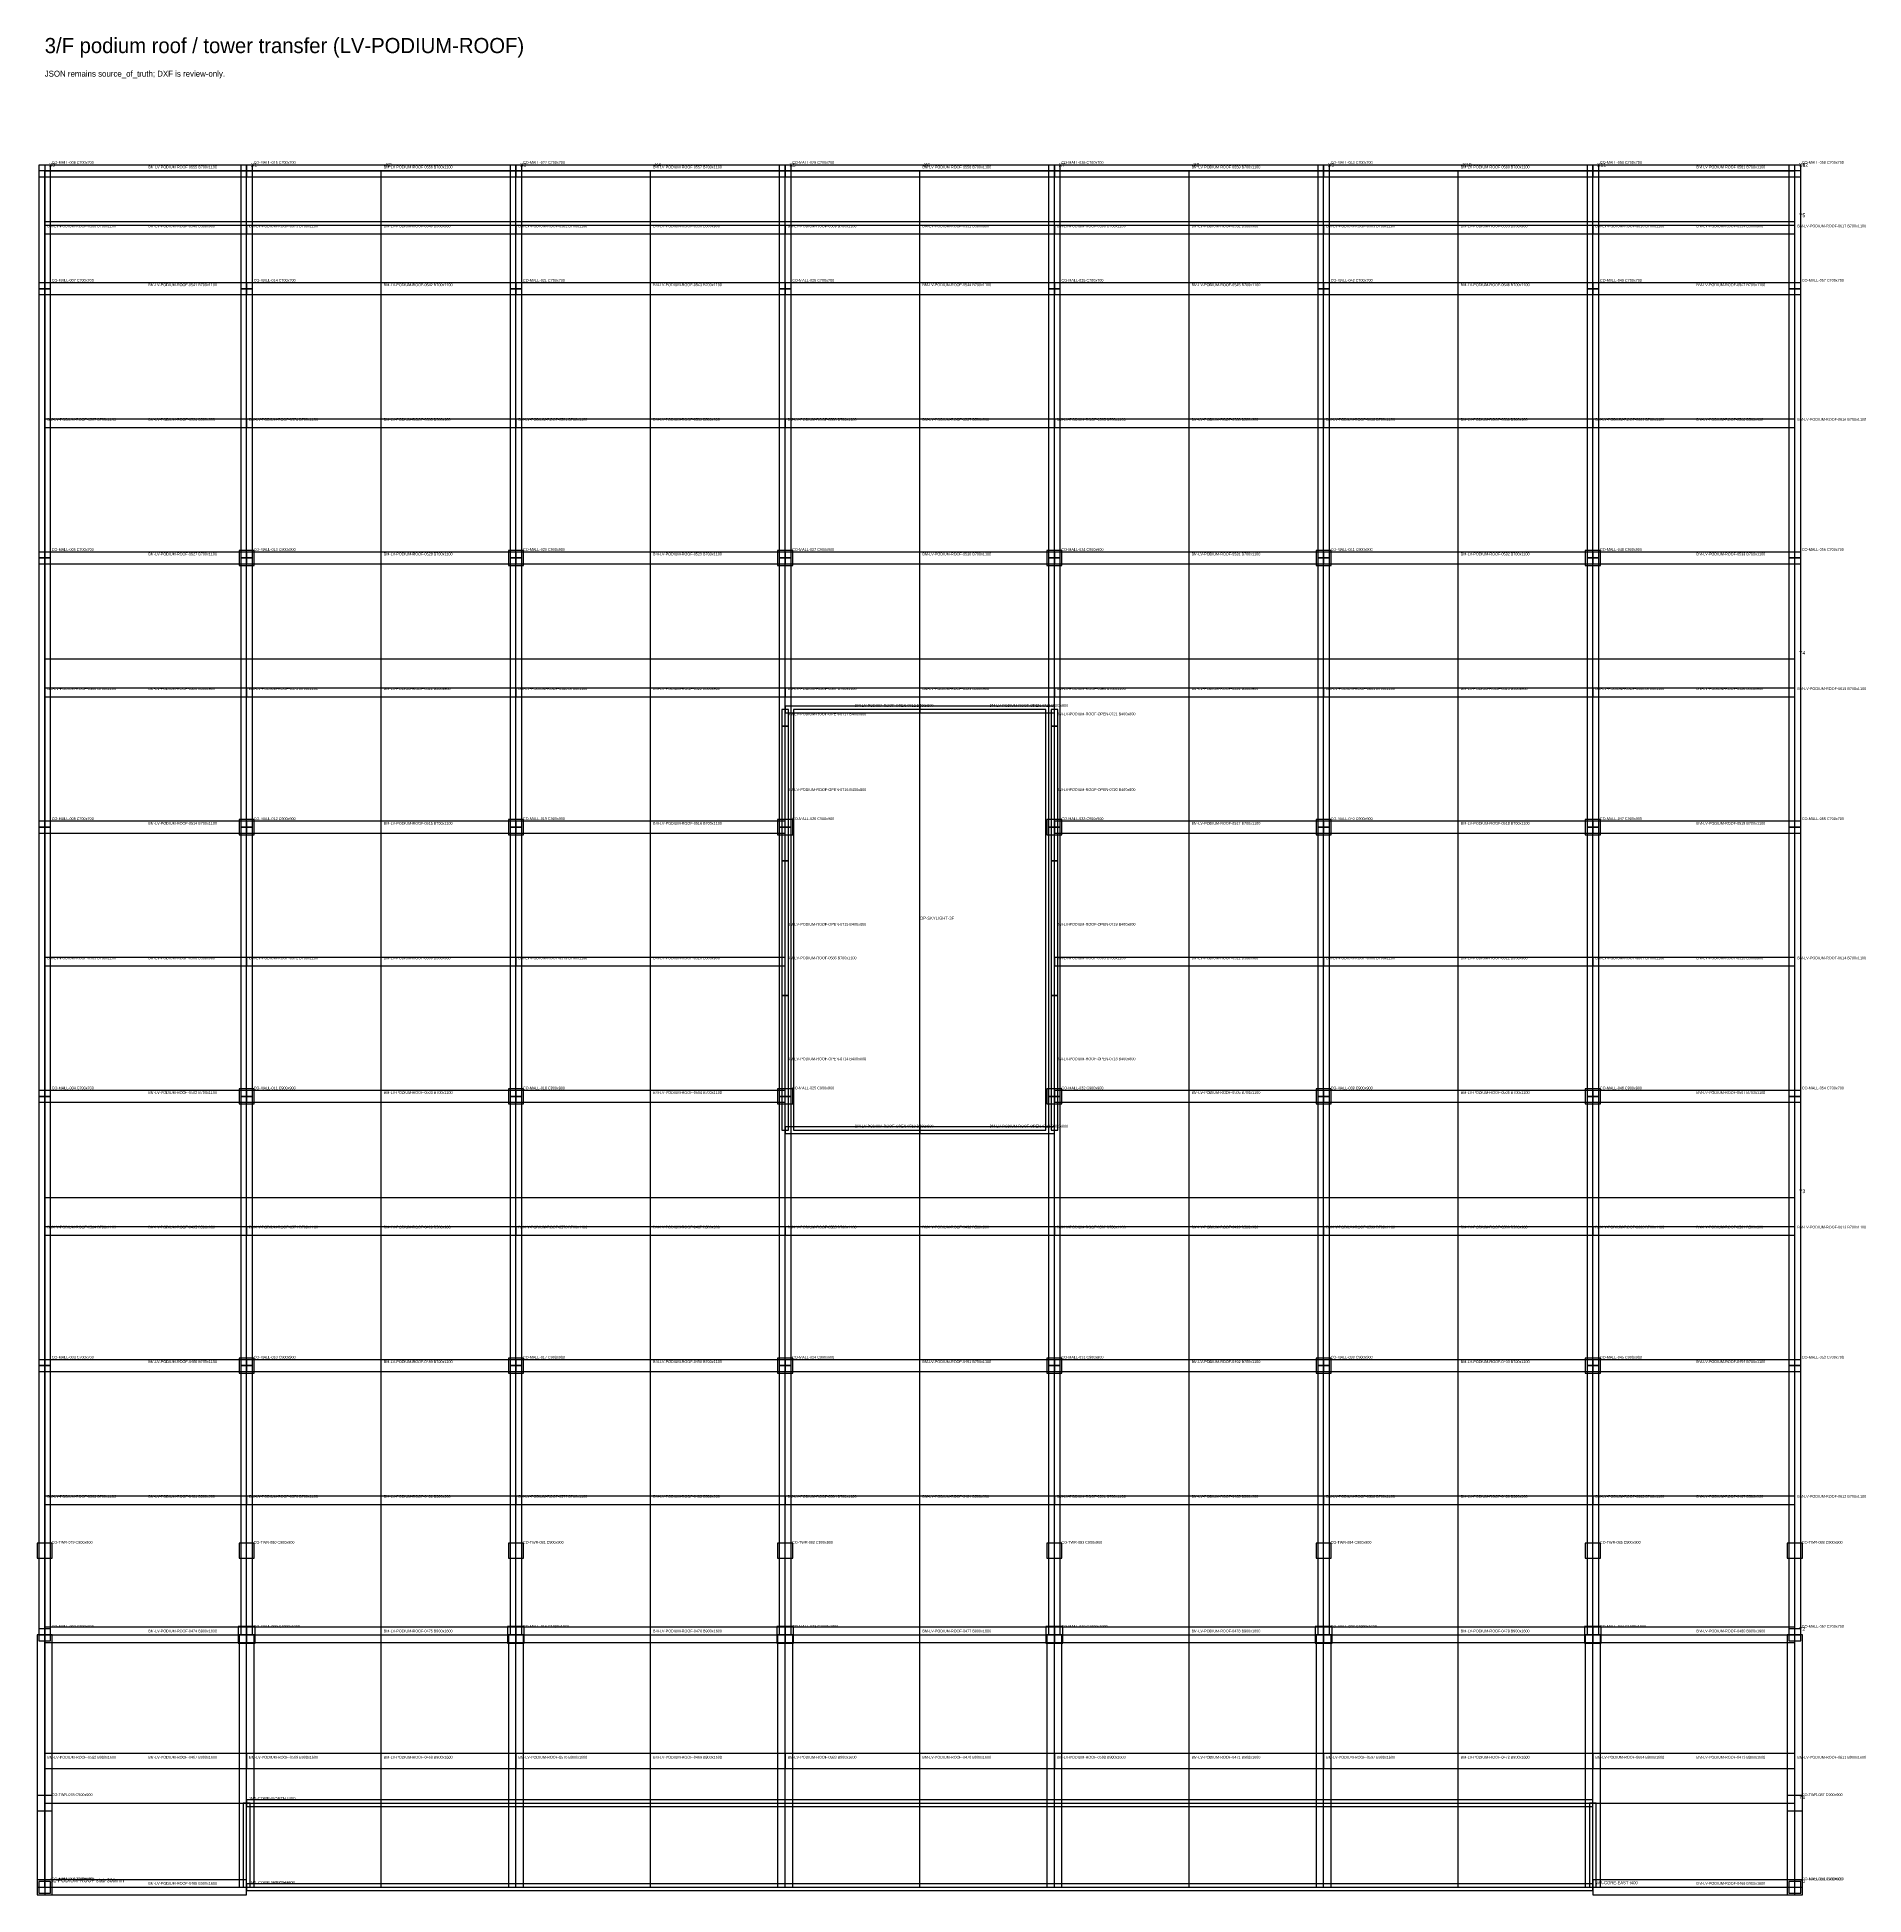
# Model space of a CAD drawing. Header units: millimetres. Extents: x -450 to 227101, y -254450 to 109948.
# Drawn here: x 118550 to 227101, y -127450 to -17052 of the extents above; entities that cross this region are included whole.
import ezdxf

# ---------------------------------------------------------------- set-up
doc = ezdxf.new("R2010")
doc.units = ezdxf.units.MM
for name, color, linetype in [('LV-PODIUM-ROOF_BEAM', 5, 'Continuous'), ('LV-PODIUM-ROOF_COLUMN', 1, 'Continuous'), ('LV-PODIUM-ROOF_GRID', 8, 'Continuous'), ('LV-PODIUM-ROOF_OPENING', 2, 'Continuous'), ('LV-PODIUM-ROOF_SLAB', 7, 'Continuous'), ('LV-PODIUM-ROOF_WALL', 3, 'Continuous'), ('TEXT', 7, 'Continuous')]:
    doc.layers.add(name, color=color, linetype=linetype)

msp = doc.modelspace()

# ---------------------------------------------------------------- linework, layer by layer
at = {"layer": 'LV-PODIUM-ROOF_BEAM'}
for points in [[(118650, -32000), (119350, -32000), (119350, -25000), (118650, -25000), (118650, -32000)], [(119000, -24650), (119000, -25350), (131000, -25350), (131000, -24650), (119000, -24650)], [(130650, -32000), (131350, -32000), (131350, -25000), (130650, -25000), (130650, -32000)], [(131000, -24650), (131000, -25350), (147000, -25350), (147000, -24650), (131000, -24650)], [(146650, -32000), (147350, -32000), (147350, -25000), (146650, -25000), (146650, -32000)], [(147000, -24650), (147000, -25350), (163000, -25350), (163000, -24650), (147000, -24650)], [(162650, -32000), (163350, -32000), (163350, -25000), (162650, -25000), (162650, -32000)], [(163000, -24650), (163000, -25350), (179000, -25350), (179000, -24650), (163000, -24650)], [(178650, -32000), (179350, -32000), (179350, -25000), (178650, -25000), (178650, -32000)], [(179000, -24650), (179000, -25350), (195000, -25350), (195000, -24650), (179000, -24650)], [(194650, -32000), (195350, -32000), (195350, -25000), (194650, -25000), (194650, -32000)], [(195000, -24650), (195000, -25350), (211000, -25350), (211000, -24650), (195000, -24650)], [(210650, -32000), (211350, -32000), (211350, -25000), (210650, -25000), (210650, -32000)], [(211000, -24650), (211000, -25350), (223000, -25350), (223000, -24650), (211000, -24650)], [(222650, -32000), (223350, -32000), (223350, -25000), (222650, -25000), (222650, -32000)], [(119000, -28250), (119000, -28750), (131000, -28750), (131000, -28250), (119000, -28250)], [(131000, -28250), (131000, -28750), (147000, -28750), (147000, -28250), (131000, -28250)], [(147000, -28250), (147000, -28750), (163000, -28750), (163000, -28250), (147000, -28250)], [(163000, -28250), (163000, -28750), (179000, -28750), (179000, -28250), (163000, -28250)], [(179000, -28250), (179000, -28750), (195000, -28750), (195000, -28250), (179000, -28250)], [(195000, -28250), (195000, -28750), (211000, -28750), (211000, -28250), (195000, -28250)], [(211000, -28250), (211000, -28750), (223000, -28750), (223000, -28250), (211000, -28250)], [(118650, -48000), (119350, -48000), (119350, -32000), (118650, -32000), (118650, -48000)], [(119000, -31650), (119000, -32350), (131000, -32350), (131000, -31650), (119000, -31650)], [(130650, -48000), (131350, -48000), (131350, -32000), (130650, -32000), (130650, -48000)], [(131000, -31650), (131000, -32350), (147000, -32350), (147000, -31650), (131000, -31650)], [(146650, -48000), (147350, -48000), (147350, -32000), (146650, -32000), (146650, -48000)], [(147000, -31650), (147000, -32350), (163000, -32350), (163000, -31650), (147000, -31650)], [(162650, -48000), (163350, -48000), (163350, -32000), (162650, -32000), (162650, -48000)], [(163000, -31650), (163000, -32350), (179000, -32350), (179000, -31650), (163000, -31650)], [(178650, -48000), (179350, -48000), (179350, -32000), (178650, -32000), (178650, -48000)], [(179000, -31650), (179000, -32350), (195000, -32350), (195000, -31650), (179000, -31650)], [(194650, -48000), (195350, -48000), (195350, -32000), (194650, -32000), (194650, -48000)], [(195000, -31650), (195000, -32350), (211000, -32350), (211000, -31650), (195000, -31650)], [(210650, -48000), (211350, -48000), (211350, -32000), (210650, -32000), (210650, -48000)], [(211000, -31650), (211000, -32350), (223000, -32350), (223000, -31650), (211000, -31650)], [(222650, -48000), (223350, -48000), (223350, -32000), (222650, -32000), (222650, -48000)], [(119000, -39750), (119000, -40250), (131000, -40250), (131000, -39750), (119000, -39750)], [(131000, -39750), (131000, -40250), (147000, -40250), (147000, -39750), (131000, -39750)], [(147000, -39750), (147000, -40250), (163000, -40250), (163000, -39750), (147000, -39750)], [(163000, -39750), (163000, -40250), (179000, -40250), (179000, -39750), (163000, -39750)], [(179000, -39750), (179000, -40250), (195000, -40250), (195000, -39750), (179000, -39750)], [(195000, -39750), (195000, -40250), (211000, -40250), (211000, -39750), (195000, -39750)], [(211000, -39750), (211000, -40250), (223000, -40250), (223000, -39750), (211000, -39750)], [(118650, -64000), (119350, -64000), (119350, -48000), (118650, -48000), (118650, -64000)], [(119000, -47650), (119000, -48350), (131000, -48350), (131000, -47650), (119000, -47650)], [(130650, -64000), (131350, -64000), (131350, -48000), (130650, -48000), (130650, -64000)], [(131000, -47650), (131000, -48350), (147000, -48350), (147000, -47650), (131000, -47650)], [(146650, -64000), (147350, -64000), (147350, -48000), (146650, -48000), (146650, -64000)], [(147000, -47650), (147000, -48350), (163000, -48350), (163000, -47650), (147000, -47650)], [(162650, -64000), (163350, -64000), (163350, -48000), (162650, -48000), (162650, -64000)], [(163000, -47650), (163000, -48350), (179000, -48350), (179000, -47650), (163000, -47650)], [(178650, -64000), (179350, -64000), (179350, -48000), (178650, -48000), (178650, -64000)], [(179000, -47650), (179000, -48350), (195000, -48350), (195000, -47650), (179000, -47650)], [(194650, -64000), (195350, -64000), (195350, -48000), (194650, -48000), (194650, -64000)], [(195000, -47650), (195000, -48350), (211000, -48350), (211000, -47650), (195000, -47650)], [(210650, -64000), (211350, -64000), (211350, -48000), (210650, -48000), (210650, -64000)], [(211000, -47650), (211000, -48350), (223000, -48350), (223000, -47650), (211000, -47650)], [(222650, -64000), (223350, -64000), (223350, -48000), (222650, -48000), (222650, -64000)], [(119000, -55750), (119000, -56250), (131000, -56250), (131000, -55750), (119000, -55750)], [(131000, -55750), (131000, -56250), (147000, -56250), (147000, -55750), (131000, -55750)], [(147000, -55750), (147000, -56250), (163000, -56250), (163000, -55750), (147000, -55750)], [(163000, -55750), (163000, -56250), (179000, -56250), (179000, -55750), (163000, -55750)], [(179000, -55750), (179000, -56250), (195000, -56250), (195000, -55750), (179000, -55750)], [(195000, -55750), (195000, -56250), (211000, -56250), (211000, -55750), (195000, -55750)], [(211000, -55750), (211000, -56250), (223000, -56250), (223000, -55750), (211000, -55750)], [(162800, -58000), (163200, -58000), (163200, -57000), (162800, -57000), (162800, -58000)], [(163000, -56800), (163000, -57200), (171000, -57200), (171000, -56800), (163000, -56800)], [(171000, -56800), (171000, -57200), (179000, -57200), (179000, -56800), (171000, -56800)], [(178800, -58000), (179200, -58000), (179200, -57000), (178800, -57000), (178800, -58000)], [(162800, -66000), (163200, -66000), (163200, -58000), (162800, -58000), (162800, -66000)], [(178800, -66000), (179200, -66000), (179200, -58000), (178800, -58000), (178800, -66000)], [(118650, -80000), (119350, -80000), (119350, -64000), (118650, -64000), (118650, -80000)], [(119000, -63650), (119000, -64350), (131000, -64350), (131000, -63650), (119000, -63650)], [(130650, -80000), (131350, -80000), (131350, -64000), (130650, -64000), (130650, -80000)], [(131000, -63650), (131000, -64350), (147000, -64350), (147000, -63650), (131000, -63650)], [(146650, -80000), (147350, -80000), (147350, -64000), (146650, -64000), (146650, -80000)], [(147000, -63650), (147000, -64350), (163000, -64350), (163000, -63650), (147000, -63650)], [(162650, -80000), (163350, -80000), (163350, -64000), (162650, -64000), (162650, -80000)], [(178650, -80000), (179350, -80000), (179350, -64000), (178650, -64000), (178650, -80000)], [(179000, -63650), (179000, -64350), (195000, -64350), (195000, -63650), (179000, -63650)], [(194650, -80000), (195350, -80000), (195350, -64000), (194650, -64000), (194650, -80000)], [(195000, -63650), (195000, -64350), (211000, -64350), (211000, -63650), (195000, -63650)], [(210650, -80000), (211350, -80000), (211350, -64000), (210650, -64000), (210650, -80000)], [(211000, -63650), (211000, -64350), (223000, -64350), (223000, -63650), (211000, -63650)], [(222650, -80000), (223350, -80000), (223350, -64000), (222650, -64000), (222650, -80000)], [(162800, -74000), (163200, -74000), (163200, -66000), (162800, -66000), (162800, -74000)], [(178800, -74000), (179200, -74000), (179200, -66000), (178800, -66000), (178800, -74000)], [(119000, -71750), (119000, -72250), (131000, -72250), (131000, -71750), (119000, -71750)], [(131000, -71750), (131000, -72250), (147000, -72250), (147000, -71750), (131000, -71750)], [(147000, -71750), (147000, -72250), (163000, -72250), (163000, -71750), (147000, -71750)], [(179000, -71750), (179000, -72250), (195000, -72250), (195000, -71750), (179000, -71750)], [(195000, -71750), (195000, -72250), (211000, -72250), (211000, -71750), (195000, -71750)], [(211000, -71750), (211000, -72250), (223000, -72250), (223000, -71750), (211000, -71750)], [(162800, -82000), (163200, -82000), (163200, -74000), (162800, -74000), (162800, -82000)], [(178800, -82000), (179200, -82000), (179200, -74000), (178800, -74000), (178800, -82000)], [(118650, -96000), (119350, -96000), (119350, -80000), (118650, -80000), (118650, -96000)], [(119000, -79650), (119000, -80350), (131000, -80350), (131000, -79650), (119000, -79650)], [(130650, -96000), (131350, -96000), (131350, -80000), (130650, -80000), (130650, -96000)], [(131000, -79650), (131000, -80350), (147000, -80350), (147000, -79650), (131000, -79650)], [(146650, -96000), (147350, -96000), (147350, -80000), (146650, -80000), (146650, -96000)], [(147000, -79650), (147000, -80350), (163000, -80350), (163000, -79650), (147000, -79650)], [(162650, -96000), (163350, -96000), (163350, -80000), (162650, -80000), (162650, -96000)], [(178650, -96000), (179350, -96000), (179350, -80000), (178650, -80000), (178650, -96000)], [(179000, -79650), (179000, -80350), (195000, -80350), (195000, -79650), (179000, -79650)], [(194650, -96000), (195350, -96000), (195350, -80000), (194650, -80000), (194650, -96000)], [(195000, -79650), (195000, -80350), (211000, -80350), (211000, -79650), (195000, -79650)], [(210650, -96000), (211350, -96000), (211350, -80000), (210650, -80000), (210650, -96000)], [(211000, -79650), (211000, -80350), (223000, -80350), (223000, -79650), (211000, -79650)], [(222650, -96000), (223350, -96000), (223350, -80000), (222650, -80000), (222650, -96000)], [(163000, -81800), (163000, -82200), (171000, -82200), (171000, -81800), (163000, -81800)], [(171000, -81800), (171000, -82200), (179000, -82200), (179000, -81800), (171000, -81800)], [(119000, -87750), (119000, -88250), (131000, -88250), (131000, -87750), (119000, -87750)], [(131000, -87750), (131000, -88250), (147000, -88250), (147000, -87750), (131000, -87750)], [(147000, -87750), (147000, -88250), (163000, -88250), (163000, -87750), (147000, -87750)], [(163000, -87750), (163000, -88250), (179000, -88250), (179000, -87750), (163000, -87750)], [(179000, -87750), (179000, -88250), (195000, -88250), (195000, -87750), (179000, -87750)], [(195000, -87750), (195000, -88250), (211000, -88250), (211000, -87750), (195000, -87750)], [(211000, -87750), (211000, -88250), (223000, -88250), (223000, -87750), (211000, -87750)], [(118650, -112000), (119350, -112000), (119350, -96000), (118650, -96000), (118650, -112000)], [(119000, -95650), (119000, -96350), (131000, -96350), (131000, -95650), (119000, -95650)], [(130650, -112000), (131350, -112000), (131350, -96000), (130650, -96000), (130650, -112000)], [(131000, -95650), (131000, -96350), (147000, -96350), (147000, -95650), (131000, -95650)], [(146650, -112000), (147350, -112000), (147350, -96000), (146650, -96000), (146650, -112000)], [(147000, -95650), (147000, -96350), (163000, -96350), (163000, -95650), (147000, -95650)], [(162650, -112000), (163350, -112000), (163350, -96000), (162650, -96000), (162650, -112000)], [(163000, -95650), (163000, -96350), (179000, -96350), (179000, -95650), (163000, -95650)], [(178650, -112000), (179350, -112000), (179350, -96000), (178650, -96000), (178650, -112000)], [(179000, -95650), (179000, -96350), (195000, -96350), (195000, -95650), (179000, -95650)], [(194650, -112000), (195350, -112000), (195350, -96000), (194650, -96000), (194650, -112000)], [(195000, -95650), (195000, -96350), (211000, -96350), (211000, -95650), (195000, -95650)], [(210650, -112000), (211350, -112000), (211350, -96000), (210650, -96000), (210650, -112000)], [(211000, -95650), (211000, -96350), (223000, -96350), (223000, -95650), (211000, -95650)], [(222650, -112000), (223350, -112000), (223350, -96000), (222650, -96000), (222650, -112000)], [(119000, -103750), (119000, -104250), (131000, -104250), (131000, -103750), (119000, -103750)], [(131000, -103750), (131000, -104250), (147000, -104250), (147000, -103750), (131000, -103750)], [(147000, -103750), (147000, -104250), (163000, -104250), (163000, -103750), (147000, -103750)], [(163000, -103750), (163000, -104250), (179000, -104250), (179000, -103750), (163000, -103750)], [(179000, -103750), (179000, -104250), (195000, -104250), (195000, -103750), (179000, -103750)], [(195000, -103750), (195000, -104250), (211000, -104250), (211000, -103750), (195000, -103750)], [(211000, -103750), (211000, -104250), (223000, -104250), (223000, -103750), (211000, -103750)], [(118550, -127000), (119450, -127000), (119450, -112000), (118550, -112000), (118550, -127000)], [(119000, -111550), (119000, -112450), (131000, -112450), (131000, -111550), (119000, -111550)], [(130550, -127000), (131450, -127000), (131450, -112000), (130550, -112000), (130550, -127000)], [(131000, -111550), (131000, -112450), (147000, -112450), (147000, -111550), (131000, -111550)], [(146550, -127000), (147450, -127000), (147450, -112000), (146550, -112000), (146550, -127000)], [(147000, -111550), (147000, -112450), (163000, -112450), (163000, -111550), (147000, -111550)], [(162550, -127000), (163450, -127000), (163450, -112000), (162550, -112000), (162550, -127000)], [(163000, -111550), (163000, -112450), (179000, -112450), (179000, -111550), (163000, -111550)], [(178550, -127000), (179450, -127000), (179450, -112000), (178550, -112000), (178550, -127000)], [(179000, -111550), (179000, -112450), (195000, -112450), (195000, -111550), (179000, -111550)], [(194550, -127000), (195450, -127000), (195450, -112000), (194550, -112000), (194550, -127000)], [(195000, -111550), (195000, -112450), (211000, -112450), (211000, -111550), (195000, -111550)], [(210550, -127000), (211450, -127000), (211450, -112000), (210550, -112000), (210550, -127000)], [(211000, -111550), (211000, -112450), (223000, -112450), (223000, -111550), (211000, -111550)], [(222550, -127000), (223450, -127000), (223450, -112000), (222550, -112000), (222550, -127000)], [(119000, -119050), (119000, -119950), (131000, -119950), (131000, -119050), (119000, -119050)], [(131000, -119050), (131000, -119950), (147000, -119950), (147000, -119050), (131000, -119050)], [(147000, -119050), (147000, -119950), (163000, -119950), (163000, -119050), (147000, -119050)], [(163000, -119050), (163000, -119950), (179000, -119950), (179000, -119050), (163000, -119050)], [(179000, -119050), (179000, -119950), (195000, -119950), (195000, -119050), (179000, -119050)], [(195000, -119050), (195000, -119950), (211000, -119950), (211000, -119050), (195000, -119050)], [(211000, -119050), (211000, -119950), (223000, -119950), (223000, -119050), (211000, -119050)], [(119000, -126550), (119000, -127450), (131000, -127450), (131000, -126550), (119000, -126550)], [(211000, -126550), (211000, -127450), (223000, -127450), (223000, -126550), (211000, -126550)]]:
    msp.add_lwpolyline(points, close=True, dxfattribs=at)
at = {"layer": 'LV-PODIUM-ROOF_COLUMN'}
for points in [[(118650, -25350), (119350, -25350), (119350, -24650), (118650, -24650), (118650, -25350)], [(130650, -25350), (131350, -25350), (131350, -24650), (130650, -24650), (130650, -25350)], [(146650, -25350), (147350, -25350), (147350, -24650), (146650, -24650), (146650, -25350)], [(162650, -25350), (163350, -25350), (163350, -24650), (162650, -24650), (162650, -25350)], [(178650, -25350), (179350, -25350), (179350, -24650), (178650, -24650), (178650, -25350)], [(194650, -25350), (195350, -25350), (195350, -24650), (194650, -24650), (194650, -25350)], [(210650, -25350), (211350, -25350), (211350, -24650), (210650, -24650), (210650, -25350)], [(222650, -25350), (223350, -25350), (223350, -24650), (222650, -24650), (222650, -25350)], [(118650, -32350), (119350, -32350), (119350, -31650), (118650, -31650), (118650, -32350)], [(130650, -32350), (131350, -32350), (131350, -31650), (130650, -31650), (130650, -32350)], [(146650, -32350), (147350, -32350), (147350, -31650), (146650, -31650), (146650, -32350)], [(162650, -32350), (163350, -32350), (163350, -31650), (162650, -31650), (162650, -32350)], [(178650, -32350), (179350, -32350), (179350, -31650), (178650, -31650), (178650, -32350)], [(194650, -32350), (195350, -32350), (195350, -31650), (194650, -31650), (194650, -32350)], [(210650, -32350), (211350, -32350), (211350, -31650), (210650, -31650), (210650, -32350)], [(222650, -32350), (223350, -32350), (223350, -31650), (222650, -31650), (222650, -32350)], [(118650, -48350), (119350, -48350), (119350, -47650), (118650, -47650), (118650, -48350)], [(130550, -48450), (131450, -48450), (131450, -47550), (130550, -47550), (130550, -48450)], [(146550, -48450), (147450, -48450), (147450, -47550), (146550, -47550), (146550, -48450)], [(162550, -48450), (163450, -48450), (163450, -47550), (162550, -47550), (162550, -48450)], [(178550, -48450), (179450, -48450), (179450, -47550), (178550, -47550), (178550, -48450)], [(194550, -48450), (195450, -48450), (195450, -47550), (194550, -47550), (194550, -48450)], [(210550, -48450), (211450, -48450), (211450, -47550), (210550, -47550), (210550, -48450)], [(222650, -48350), (223350, -48350), (223350, -47650), (222650, -47650), (222650, -48350)], [(118650, -64350), (119350, -64350), (119350, -63650), (118650, -63650), (118650, -64350)], [(130550, -64450), (131450, -64450), (131450, -63550), (130550, -63550), (130550, -64450)], [(146550, -64450), (147450, -64450), (147450, -63550), (146550, -63550), (146550, -64450)], [(162550, -64450), (163450, -64450), (163450, -63550), (162550, -63550), (162550, -64450)], [(178550, -64450), (179450, -64450), (179450, -63550), (178550, -63550), (178550, -64450)], [(194550, -64450), (195450, -64450), (195450, -63550), (194550, -63550), (194550, -64450)], [(210550, -64450), (211450, -64450), (211450, -63550), (210550, -63550), (210550, -64450)], [(222650, -64350), (223350, -64350), (223350, -63650), (222650, -63650), (222650, -64350)], [(118650, -80350), (119350, -80350), (119350, -79650), (118650, -79650), (118650, -80350)], [(130550, -80450), (131450, -80450), (131450, -79550), (130550, -79550), (130550, -80450)], [(146550, -80450), (147450, -80450), (147450, -79550), (146550, -79550), (146550, -80450)], [(162550, -80450), (163450, -80450), (163450, -79550), (162550, -79550), (162550, -80450)], [(178550, -80450), (179450, -80450), (179450, -79550), (178550, -79550), (178550, -80450)], [(194550, -80450), (195450, -80450), (195450, -79550), (194550, -79550), (194550, -80450)], [(210550, -80450), (211450, -80450), (211450, -79550), (210550, -79550), (210550, -80450)], [(222650, -80350), (223350, -80350), (223350, -79650), (222650, -79650), (222650, -80350)], [(118650, -96350), (119350, -96350), (119350, -95650), (118650, -95650), (118650, -96350)], [(130550, -96450), (131450, -96450), (131450, -95550), (130550, -95550), (130550, -96450)], [(146550, -96450), (147450, -96450), (147450, -95550), (146550, -95550), (146550, -96450)], [(162550, -96450), (163450, -96450), (163450, -95550), (162550, -95550), (162550, -96450)], [(178550, -96450), (179450, -96450), (179450, -95550), (178550, -95550), (178550, -96450)], [(194550, -96450), (195450, -96450), (195450, -95550), (194550, -95550), (194550, -96450)], [(210550, -96450), (211450, -96450), (211450, -95550), (210550, -95550), (210550, -96450)], [(222650, -96350), (223350, -96350), (223350, -95650), (222650, -95650), (222650, -96350)], [(118550, -107450), (119450, -107450), (119450, -106550), (118550, -106550), (118550, -107450)], [(130550, -107450), (131450, -107450), (131450, -106550), (130550, -106550), (130550, -107450)], [(146550, -107450), (147450, -107450), (147450, -106550), (146550, -106550), (146550, -107450)], [(162550, -107450), (163450, -107450), (163450, -106550), (162550, -106550), (162550, -107450)], [(178550, -107450), (179450, -107450), (179450, -106550), (178550, -106550), (178550, -107450)], [(194550, -107450), (195450, -107450), (195450, -106550), (194550, -106550), (194550, -107450)], [(210550, -107450), (211450, -107450), (211450, -106550), (210550, -106550), (210550, -107450)], [(222550, -107450), (223450, -107450), (223450, -106550), (222550, -106550), (222550, -107450)], [(130500, -112500), (131500, -112500), (131500, -111500), (130500, -111500), (130500, -112500)], [(146500, -112500), (147500, -112500), (147500, -111500), (146500, -111500), (146500, -112500)], [(162500, -112500), (163500, -112500), (163500, -111500), (162500, -111500), (162500, -112500)], [(178500, -112500), (179500, -112500), (179500, -111500), (178500, -111500), (178500, -112500)], [(194500, -112500), (195500, -112500), (195500, -111500), (194500, -111500), (194500, -112500)], [(210500, -112500), (211500, -112500), (211500, -111500), (210500, -111500), (210500, -112500)], [(118650, -112350), (119350, -112350), (119350, -111650), (118650, -111650), (118650, -112350)], [(222650, -112350), (223350, -112350), (223350, -111650), (222650, -111650), (222650, -112350)], [(118550, -122450), (119450, -122450), (119450, -121550), (118550, -121550), (118550, -122450)], [(222550, -122450), (223450, -122450), (223450, -121550), (222550, -121550), (222550, -122450)], [(118550, -127450), (119450, -127450), (119450, -126550), (118550, -126550), (118550, -127450)], [(118650, -127350), (119350, -127350), (119350, -126650), (118650, -126650), (118650, -127350)], [(222550, -127450), (223450, -127450), (223450, -126550), (222550, -126550), (222550, -127450)], [(222650, -127350), (223350, -127350), (223350, -126650), (222650, -126650), (222650, -127350)]]:
    msp.add_lwpolyline(points, close=True, dxfattribs=at)
at = {"layer": 'LV-PODIUM-ROOF_GRID'}
for points in [[(119000, -127000), (119000, -25000)], [(119000, -25000), (223000, -25000)], [(131000, -127000), (131000, -25000)], [(139000, -127000), (139000, -25000)], [(147000, -127000), (147000, -25000)], [(155000, -127000), (155000, -25000)], [(163000, -127000), (163000, -25000)], [(171000, -127000), (171000, -25000)], [(179000, -127000), (179000, -25000)], [(187000, -127000), (187000, -25000)], [(195000, -127000), (195000, -25000)], [(203000, -127000), (203000, -25000)], [(211000, -127000), (211000, -25000)], [(223000, -127000), (223000, -25000)], [(119000, -28000), (223000, -28000)], [(119000, -54000), (223000, -54000)], [(119000, -86000), (223000, -86000)], [(119000, -112000), (223000, -112000)], [(119000, -122000), (223000, -122000)], [(119000, -127000), (223000, -127000)]]:
    msp.add_lwpolyline(points, dxfattribs=at)
at = {"layer": 'LV-PODIUM-ROOF_OPENING'}
msp.add_lwpolyline([(163500, -82000), (178500, -82000), (178500, -57000), (163500, -57000), (163500, -82000)], close=True, dxfattribs=at)
at = {"layer": 'LV-PODIUM-ROOF_SLAB'}
msp.add_lwpolyline([(119000, -127000), (223000, -127000), (223000, -25000), (119000, -25000), (119000, -127000)], close=True, dxfattribs=at)
at = {"layer": 'LV-PODIUM-ROOF_WALL'}
for points in [[(130800, -127000), (131200, -127000), (131200, -122000), (130800, -122000), (130800, -127000)], [(131000, -121800), (131000, -122200), (211000, -122200), (211000, -121800), (131000, -121800)], [(210800, -127000), (211200, -127000), (211200, -122000), (210800, -122000), (210800, -127000)], [(131000, -126800), (131000, -127200), (211000, -127200), (211000, -126800), (131000, -126800)]]:
    msp.add_lwpolyline(points, close=True, dxfattribs=at)

# ---------------------------------------------------------------- texts
at = {"layer": 'TEXT'}
for s, height, p in [('3/F podium roof / tower transfer (LV-PODIUM-ROOF)', 900, (119000, -18000)), ('JSON remains source_of_truth; DXF is review-only.', 350, (119000, -19400)), ('X0', 220, (119250, -24750)), ('CO-MALL-008 C700x700', 160, (119420, -24580)), ('BM-LV-PODIUM-ROOF-0555 B700x1100', 160, (125150, -24850)), ('X1', 220, (131250, -24750)), ('CO-MALL-015 C700x700', 160, (131420, -24580)), ('BM-LV-PODIUM-ROOF-0556 B700x1100', 160, (139150, -24850)), ('X2', 220, (139250, -24750)), ('X3', 220, (147250, -24750)), ('CO-MALL-022 C700x700', 160, (147420, -24580)), ('BM-LV-PODIUM-ROOF-0557 B700x1100', 160, (155150, -24850)), ('X4', 220, (155250, -24750)), ('X5', 220, (163250, -24750)), ('CO-MALL-029 C700x700', 160, (163420, -24580)), ('BM-LV-PODIUM-ROOF-0558 B700x1100', 160, (171150, -24850)), ('X6', 220, (171250, -24750)), ('X7', 220, (179250, -24750)), ('CO-MALL-036 C700x700', 160, (179420, -24580)), ('BM-LV-PODIUM-ROOF-0559 B700x1100', 160, (187150, -24850)), ('X8', 220, (187250, -24750)), ('X9', 220, (195250, -24750)), ('CO-MALL-043 C700x700', 160, (195420, -24580)), ('BM-LV-PODIUM-ROOF-0560 B700x1100', 160, (203150, -24850)), ('X10', 220, (203250, -24750)), ('X11', 220, (211250, -24750)), ('CO-MALL-050 C700x700', 160, (211420, -24580)), ('BM-LV-PODIUM-ROOF-0561 B700x1100', 160, (217150, -24850)), ('Y6', 220, (223250, -24750)), ('X12', 220, (223250, -24750)), ('CO-MALL-058 C700x700', 160, (223420, -24580)), ('Y5', 220, (223250, -27750)), ('BM-LV-PODIUM-ROOF-0568 B700x1100', 160, (119150, -28350)), ('BM-LV-PODIUM-ROOF-0548 B500x900', 160, (125150, -28350)), ('BM-LV-PODIUM-ROOF-0575 B700x1100', 160, (131150, -28350)), ('BM-LV-PODIUM-ROOF-0549 B500x900', 160, (139150, -28350)), ('BM-LV-PODIUM-ROOF-0582 B700x1100', 160, (147150, -28350)), ('BM-LV-PODIUM-ROOF-0550 B500x900', 160, (155150, -28350)), ('BM-LV-PODIUM-ROOF-0589 B700x1100', 160, (163150, -28350)), ('BM-LV-PODIUM-ROOF-0551 B500x900', 160, (171150, -28350)), ('BM-LV-PODIUM-ROOF-0596 B700x1100', 160, (179150, -28350)), ('BM-LV-PODIUM-ROOF-0552 B500x900', 160, (187150, -28350)), ('BM-LV-PODIUM-ROOF-0603 B700x1100', 160, (195150, -28350)), ('BM-LV-PODIUM-ROOF-0553 B500x900', 160, (203150, -28350)), ('BM-LV-PODIUM-ROOF-0610 B700x1100', 160, (211150, -28350)), ('BM-LV-PODIUM-ROOF-0554 B500x900', 160, (217150, -28350)), ('BM-LV-PODIUM-ROOF-0617 B700x1100', 160, (223150, -28350)), ('CO-MALL-007 C700x700', 160, (119420, -31580)), ('BM-LV-PODIUM-ROOF-0541 B700x1100', 160, (125150, -31850)), ('CO-MALL-014 C700x700', 160, (131420, -31580)), ('BM-LV-PODIUM-ROOF-0542 B700x1100', 160, (139150, -31850)), ('CO-MALL-021 C700x700', 160, (147420, -31580)), ('BM-LV-PODIUM-ROOF-0543 B700x1100', 160, (155150, -31850)), ('CO-MALL-028 C700x700', 160, (163420, -31580)), ('BM-LV-PODIUM-ROOF-0544 B700x1100', 160, (171150, -31850)), ('CO-MALL-035 C700x700', 160, (179420, -31580)), ('BM-LV-PODIUM-ROOF-0545 B700x1100', 160, (187150, -31850)), ('CO-MALL-042 C700x700', 160, (195420, -31580)), ('BM-LV-PODIUM-ROOF-0546 B700x1100', 160, (203150, -31850)), ('CO-MALL-049 C700x700', 160, (211420, -31580)), ('BM-LV-PODIUM-ROOF-0547 B700x1100', 160, (217150, -31850)), ('CO-MALL-057 C700x700', 160, (223420, -31580)), ('BM-LV-PODIUM-ROOF-0567 B700x1100', 160, (119150, -39850)), ('BM-LV-PODIUM-ROOF-0534 B500x900', 160, (125150, -39850)), ('BM-LV-PODIUM-ROOF-0574 B700x1100', 160, (131150, -39850)), ('BM-LV-PODIUM-ROOF-0535 B500x900', 160, (139150, -39850)), ('BM-LV-PODIUM-ROOF-0581 B700x1100', 160, (147150, -39850)), ('BM-LV-PODIUM-ROOF-0536 B500x900', 160, (155150, -39850)), ('BM-LV-PODIUM-ROOF-0588 B700x1100', 160, (163150, -39850)), ('BM-LV-PODIUM-ROOF-0537 B500x900', 160, (171150, -39850)), ('BM-LV-PODIUM-ROOF-0595 B700x1100', 160, (179150, -39850)), ('BM-LV-PODIUM-ROOF-0538 B500x900', 160, (187150, -39850)), ('BM-LV-PODIUM-ROOF-0602 B700x1100', 160, (195150, -39850)), ('BM-LV-PODIUM-ROOF-0539 B500x900', 160, (203150, -39850)), ('BM-LV-PODIUM-ROOF-0609 B700x1100', 160, (211150, -39850)), ('BM-LV-PODIUM-ROOF-0540 B500x900', 160, (217150, -39850)), ('BM-LV-PODIUM-ROOF-0616 B700x1100', 160, (223150, -39850)), ('CO-MALL-006 C700x700', 160, (119420, -47580)), ('CO-MALL-013 C900x900', 160, (131420, -47580)), ('CO-MALL-020 C900x900', 160, (147420, -47580)), ('CO-MALL-027 C900x900', 160, (163420, -47580)), ('CO-MALL-034 C900x900', 160, (179420, -47580)), ('CO-MALL-041 C900x900', 160, (195420, -47580)), ('CO-MALL-048 C900x900', 160, (211420, -47580)), ('CO-MALL-056 C700x700', 160, (223420, -47580)), ('BM-LV-PODIUM-ROOF-0527 B700x1100', 160, (125150, -47850)), ('BM-LV-PODIUM-ROOF-0528 B700x1100', 160, (139150, -47850)), ('BM-LV-PODIUM-ROOF-0529 B700x1100', 160, (155150, -47850)), ('BM-LV-PODIUM-ROOF-0530 B700x1100', 160, (171150, -47850)), ('BM-LV-PODIUM-ROOF-0531 B700x1100', 160, (187150, -47850)), ('BM-LV-PODIUM-ROOF-0532 B700x1100', 160, (203150, -47850)), ('BM-LV-PODIUM-ROOF-0533 B700x1100', 160, (217150, -47850)), ('Y4', 220, (223250, -53750)), ('BM-LV-PODIUM-ROOF-0566 B700x1100', 160, (119150, -55850)), ('BM-LV-PODIUM-ROOF-0520 B500x900', 160, (125150, -55850)), ('BM-LV-PODIUM-ROOF-0573 B700x1100', 160, (131150, -55850)), ('BM-LV-PODIUM-ROOF-0521 B500x900', 160, (139150, -55850)), ('BM-LV-PODIUM-ROOF-0580 B700x1100', 160, (147150, -55850)), ('BM-LV-PODIUM-ROOF-0522 B500x900', 160, (155150, -55850)), ('BM-LV-PODIUM-ROOF-0587 B700x1100', 160, (163150, -55850)), ('BM-LV-PODIUM-ROOF-0523 B500x900', 160, (171150, -55850)), ('BM-LV-PODIUM-ROOF-0594 B700x1100', 160, (179150, -55850)), ('BM-LV-PODIUM-ROOF-0524 B500x900', 160, (187150, -55850)), ('BM-LV-PODIUM-ROOF-0601 B700x1100', 160, (195150, -55850)), ('BM-LV-PODIUM-ROOF-0525 B500x900', 160, (203150, -55850)), ('BM-LV-PODIUM-ROOF-0608 B700x1100', 160, (211150, -55850)), ('BM-LV-PODIUM-ROOF-0526 B500x900', 160, (217150, -55850)), ('BM-LV-PODIUM-ROOF-0615 B700x1100', 160, (223150, -55850)), ('BM-LV-PODIUM-ROOF-OPEN-0717 B400x800', 160, (163150, -57350)), ('BM-LV-PODIUM-ROOF-OPEN-0712 B400x800', 160, (167150, -56850)), ('BM-LV-PODIUM-ROOF-OPEN-0713 B400x800', 160, (175150, -56850)), ('BM-LV-PODIUM-ROOF-OPEN-0721 B400x800', 160, (179150, -57350)), ('BM-LV-PODIUM-ROOF-OPEN-0716 B400x800', 160, (163150, -61850)), ('BM-LV-PODIUM-ROOF-OPEN-0720 B400x800', 160, (179150, -61850)), ('CO-MALL-005 C700x700', 160, (119420, -63580)), ('BM-LV-PODIUM-ROOF-0514 B700x1100', 160, (125150, -63850)), ('CO-MALL-012 C900x900', 160, (131420, -63580)), ('BM-LV-PODIUM-ROOF-0515 B700x1100', 160, (139150, -63850)), ('CO-MALL-019 C900x900', 160, (147420, -63580)), ('BM-LV-PODIUM-ROOF-0516 B700x1100', 160, (155150, -63850)), ('CO-MALL-026 C900x900', 160, (163420, -63580)), ('CO-MALL-033 C900x900', 160, (179420, -63580)), ('BM-LV-PODIUM-ROOF-0517 B700x1100', 160, (187150, -63850)), ('CO-MALL-040 C900x900', 160, (195420, -63580)), ('BM-LV-PODIUM-ROOF-0518 B700x1100', 160, (203150, -63850)), ('CO-MALL-047 C900x900', 160, (211420, -63580)), ('BM-LV-PODIUM-ROOF-0519 B700x1100', 160, (217150, -63850)), ('CO-MALL-055 C700x700', 160, (223420, -63580)), ('OP-SKYLIGHT-3F', 180, (171000, -69500)), ('BM-LV-PODIUM-ROOF-OPEN-0715 B400x800', 160, (163150, -69850)), ('BM-LV-PODIUM-ROOF-OPEN-0719 B400x800', 160, (179150, -69850)), ('BM-LV-PODIUM-ROOF-0565 B700x1100', 160, (119150, -71850)), ('BM-LV-PODIUM-ROOF-0508 B500x900', 160, (125150, -71850)), ('BM-LV-PODIUM-ROOF-0572 B700x1100', 160, (131150, -71850)), ('BM-LV-PODIUM-ROOF-0509 B500x900', 160, (139150, -71850)), ('BM-LV-PODIUM-ROOF-0579 B700x1100', 160, (147150, -71850)), ('BM-LV-PODIUM-ROOF-0510 B500x900', 160, (155150, -71850)), ('BM-LV-PODIUM-ROOF-0586 B700x1100', 160, (163150, -71850)), ('BM-LV-PODIUM-ROOF-0593 B700x1100', 160, (179150, -71850)), ('BM-LV-PODIUM-ROOF-0511 B500x900', 160, (187150, -71850)), ('BM-LV-PODIUM-ROOF-0600 B700x1100', 160, (195150, -71850)), ('BM-LV-PODIUM-ROOF-0512 B500x900', 160, (203150, -71850)), ('BM-LV-PODIUM-ROOF-0607 B700x1100', 160, (211150, -71850)), ('BM-LV-PODIUM-ROOF-0513 B500x900', 160, (217150, -71850)), ('BM-LV-PODIUM-ROOF-0614 B700x1100', 160, (223150, -71850)), ('BM-LV-PODIUM-ROOF-OPEN-0714 B400x800', 160, (163150, -77850)), ('BM-LV-PODIUM-ROOF-OPEN-0718 B400x800', 160, (179150, -77850)), ('CO-MALL-004 C700x700', 160, (119420, -79580)), ('CO-MALL-011 C900x900', 160, (131420, -79580)), ('CO-MALL-018 C900x900', 160, (147420, -79580)), ('CO-MALL-025 C900x900', 160, (163420, -79580)), ('CO-MALL-032 C900x900', 160, (179420, -79580)), ('CO-MALL-039 C900x900', 160, (195420, -79580)), ('CO-MALL-046 C900x900', 160, (211420, -79580)), ('CO-MALL-054 C700x700', 160, (223420, -79580)), ('BM-LV-PODIUM-ROOF-0502 B700x1100', 160, (125150, -79850)), ('BM-LV-PODIUM-ROOF-0503 B700x1100', 160, (139150, -79850)), ('BM-LV-PODIUM-ROOF-0504 B700x1100', 160, (155150, -79850)), ('BM-LV-PODIUM-ROOF-0505 B700x1100', 160, (187150, -79850)), ('BM-LV-PODIUM-ROOF-0506 B700x1100', 160, (203150, -79850)), ('BM-LV-PODIUM-ROOF-0507 B700x1100', 160, (217150, -79850)), ('BM-LV-PODIUM-ROOF-OPEN-0710 B400x800', 160, (167150, -81850)), ('BM-LV-PODIUM-ROOF-OPEN-0711 B400x800', 160, (175150, -81850)), ('Y3', 220, (223250, -85750)), ('BM-LV-PODIUM-ROOF-0564 B700x1100', 160, (119150, -87850)), ('BM-LV-PODIUM-ROOF-0495 B500x900', 160, (125150, -87850)), ('BM-LV-PODIUM-ROOF-0571 B700x1100', 160, (131150, -87850)), ('BM-LV-PODIUM-ROOF-0496 B500x900', 160, (139150, -87850)), ('BM-LV-PODIUM-ROOF-0578 B700x1100', 160, (147150, -87850)), ('BM-LV-PODIUM-ROOF-0497 B500x900', 160, (155150, -87850)), ('BM-LV-PODIUM-ROOF-0585 B700x1100', 160, (163150, -87850)), ('BM-LV-PODIUM-ROOF-0498 B500x900', 160, (171150, -87850)), ('BM-LV-PODIUM-ROOF-0592 B700x1100', 160, (179150, -87850)), ('BM-LV-PODIUM-ROOF-0499 B500x900', 160, (187150, -87850)), ('BM-LV-PODIUM-ROOF-0599 B700x1100', 160, (195150, -87850)), ('BM-LV-PODIUM-ROOF-0500 B500x900', 160, (203150, -87850)), ('BM-LV-PODIUM-ROOF-0606 B700x1100', 160, (211150, -87850)), ('BM-LV-PODIUM-ROOF-0501 B500x900', 160, (217150, -87850)), ('BM-LV-PODIUM-ROOF-0613 B700x1100', 160, (223150, -87850)), ('CO-MALL-003 C700x700', 160, (119420, -95580)), ('BM-LV-PODIUM-ROOF-0488 B700x1100', 160, (125150, -95850)), ('CO-MALL-010 C900x900', 160, (131420, -95580)), ('BM-LV-PODIUM-ROOF-0489 B700x1100', 160, (139150, -95850)), ('CO-MALL-017 C900x900', 160, (147420, -95580)), ('BM-LV-PODIUM-ROOF-0490 B700x1100', 160, (155150, -95850)), ('CO-MALL-024 C900x900', 160, (163420, -95580)), ('BM-LV-PODIUM-ROOF-0491 B700x1100', 160, (171150, -95850)), ('CO-MALL-031 C900x900', 160, (179420, -95580)), ('BM-LV-PODIUM-ROOF-0492 B700x1100', 160, (187150, -95850)), ('CO-MALL-038 C900x900', 160, (195420, -95580)), ('BM-LV-PODIUM-ROOF-0493 B700x1100', 160, (203150, -95850)), ('CO-MALL-045 C900x900', 160, (211420, -95580)), ('BM-LV-PODIUM-ROOF-0494 B700x1100', 160, (217150, -95850)), ('CO-MALL-053 C700x700', 160, (223420, -95580)), ('BM-LV-PODIUM-ROOF-0563 B700x1100', 160, (119150, -103850)), ('BM-LV-PODIUM-ROOF-0481 B500x900', 160, (125150, -103850)), ('BM-LV-PODIUM-ROOF-0570 B700x1100', 160, (131150, -103850)), ('BM-LV-PODIUM-ROOF-0482 B500x900', 160, (139150, -103850)), ('BM-LV-PODIUM-ROOF-0577 B700x1100', 160, (147150, -103850)), ('BM-LV-PODIUM-ROOF-0483 B500x900', 160, (155150, -103850)), ('BM-LV-PODIUM-ROOF-0584 B700x1100', 160, (163150, -103850)), ('BM-LV-PODIUM-ROOF-0484 B500x900', 160, (171150, -103850)), ('BM-LV-PODIUM-ROOF-0591 B700x1100', 160, (179150, -103850)), ('BM-LV-PODIUM-ROOF-0485 B500x900', 160, (187150, -103850)), ('BM-LV-PODIUM-ROOF-0598 B700x1100', 160, (195150, -103850)), ('BM-LV-PODIUM-ROOF-0486 B500x900', 160, (203150, -103850)), ('BM-LV-PODIUM-ROOF-0605 B700x1100', 160, (211150, -103850)), ('BM-LV-PODIUM-ROOF-0487 B500x900', 160, (217150, -103850)), ('BM-LV-PODIUM-ROOF-0612 B700x1100', 160, (223150, -103850)), ('CO-TWR-079 C900x900', 160, (119420, -106580)), ('CO-TWR-080 C900x900', 160, (131420, -106580)), ('CO-TWR-081 C900x900', 160, (147420, -106580)), ('CO-TWR-082 C900x900', 160, (163420, -106580)), ('CO-TWR-083 C900x900', 160, (179420, -106580)), ('CO-TWR-084 C900x900', 160, (195420, -106580)), ('CO-TWR-085 C900x900', 160, (211420, -106580)), ('CO-TWR-088 C900x900', 160, (223420, -106580)), ('CO-MALL-002 C700x700', 160, (119420, -111580)), ('CO-MALL-009 C1000x1000', 160, (131420, -111580)), ('CO-MALL-016 C1000x1000', 160, (147420, -111580)), ('CO-MALL-023 C1000x1000', 160, (163420, -111580)), ('CO-MALL-030 C1000x1000', 160, (179420, -111580)), ('CO-MALL-037 C1000x1000', 160, (195420, -111580)), ('CO-MALL-044 C1000x1000', 160, (211420, -111580)), ('CO-MALL-052 C700x700', 160, (223420, -111580)), ('BM-LV-PODIUM-ROOF-0474 B900x1600', 160, (125150, -111850)), ('BM-LV-PODIUM-ROOF-0475 B900x1600', 160, (139150, -111850)), ('BM-LV-PODIUM-ROOF-0476 B900x1600', 160, (155150, -111850)), ('BM-LV-PODIUM-ROOF-0477 B900x1600', 160, (171150, -111850)), ('BM-LV-PODIUM-ROOF-0478 B900x1600', 160, (187150, -111850)), ('BM-LV-PODIUM-ROOF-0479 B900x1600', 160, (203150, -111850)), ('BM-LV-PODIUM-ROOF-0480 B900x1600', 160, (217150, -111850)), ('Y2', 220, (223250, -111750)), ('BM-LV-PODIUM-ROOF-0562 B900x1600', 160, (119150, -119350)), ('BM-LV-PODIUM-ROOF-0467 B900x1600', 160, (125150, -119350)), ('BM-LV-PODIUM-ROOF-0569 B900x1600', 160, (131150, -119350)), ('BM-LV-PODIUM-ROOF-0468 B900x1600', 160, (139150, -119350)), ('BM-LV-PODIUM-ROOF-0576 B900x1600', 160, (147150, -119350)), ('BM-LV-PODIUM-ROOF-0469 B900x1600', 160, (155150, -119350)), ('BM-LV-PODIUM-ROOF-0583 B900x1600', 160, (163150, -119350)), ('BM-LV-PODIUM-ROOF-0470 B900x1600', 160, (171150, -119350)), ('BM-LV-PODIUM-ROOF-0590 B900x1600', 160, (179150, -119350)), ('BM-LV-PODIUM-ROOF-0471 B900x1600', 160, (187150, -119350)), ('BM-LV-PODIUM-ROOF-0597 B900x1600', 160, (195150, -119350)), ('BM-LV-PODIUM-ROOF-0472 B900x1600', 160, (203150, -119350)), ('BM-LV-PODIUM-ROOF-0604 B900x1600', 160, (211150, -119350)), ('BM-LV-PODIUM-ROOF-0473 B900x1600', 160, (217150, -119350)), ('BM-LV-PODIUM-ROOF-0611 B900x1600', 160, (223150, -119350)), ('CO-TWR-078 C900x900', 160, (119420, -121580)), ('CO-TWR-087 C900x900', 160, (223420, -121580)), ('WA-CORE-NORTH t400', 180, (131180, -121820)), ('Y1', 220, (223250, -121750)), ('SL-PODIUM-ROOF slab 300mm', 220, (119300, -126700)), ('CO-MALL-001 C700x700', 160, (119420, -126580)), ('CO-TWR-077 C900x900', 160, (119420, -126580)), ('BM-LV-PODIUM-ROOF-0465 B900x1600', 160, (125150, -126850)), ('WA-CORE-SOUTH t400', 180, (131180, -126820)), ('WA-CORE-WEST t400', 180, (131180, -126820)), ('WA-CORE-EAST t400', 180, (211180, -126820)), ('BM-LV-PODIUM-ROOF-0466 B900x1600', 160, (217150, -126850)), ('Y0', 220, (223250, -126750)), ('CO-MALL-051 C700x700', 160, (223420, -126580)), ('CO-TWR-086 C900x900', 160, (223420, -126580))]:
    msp.add_text(s, height=height, dxfattribs=at).set_placement(p)

doc.saveas('drawing.dxf')
